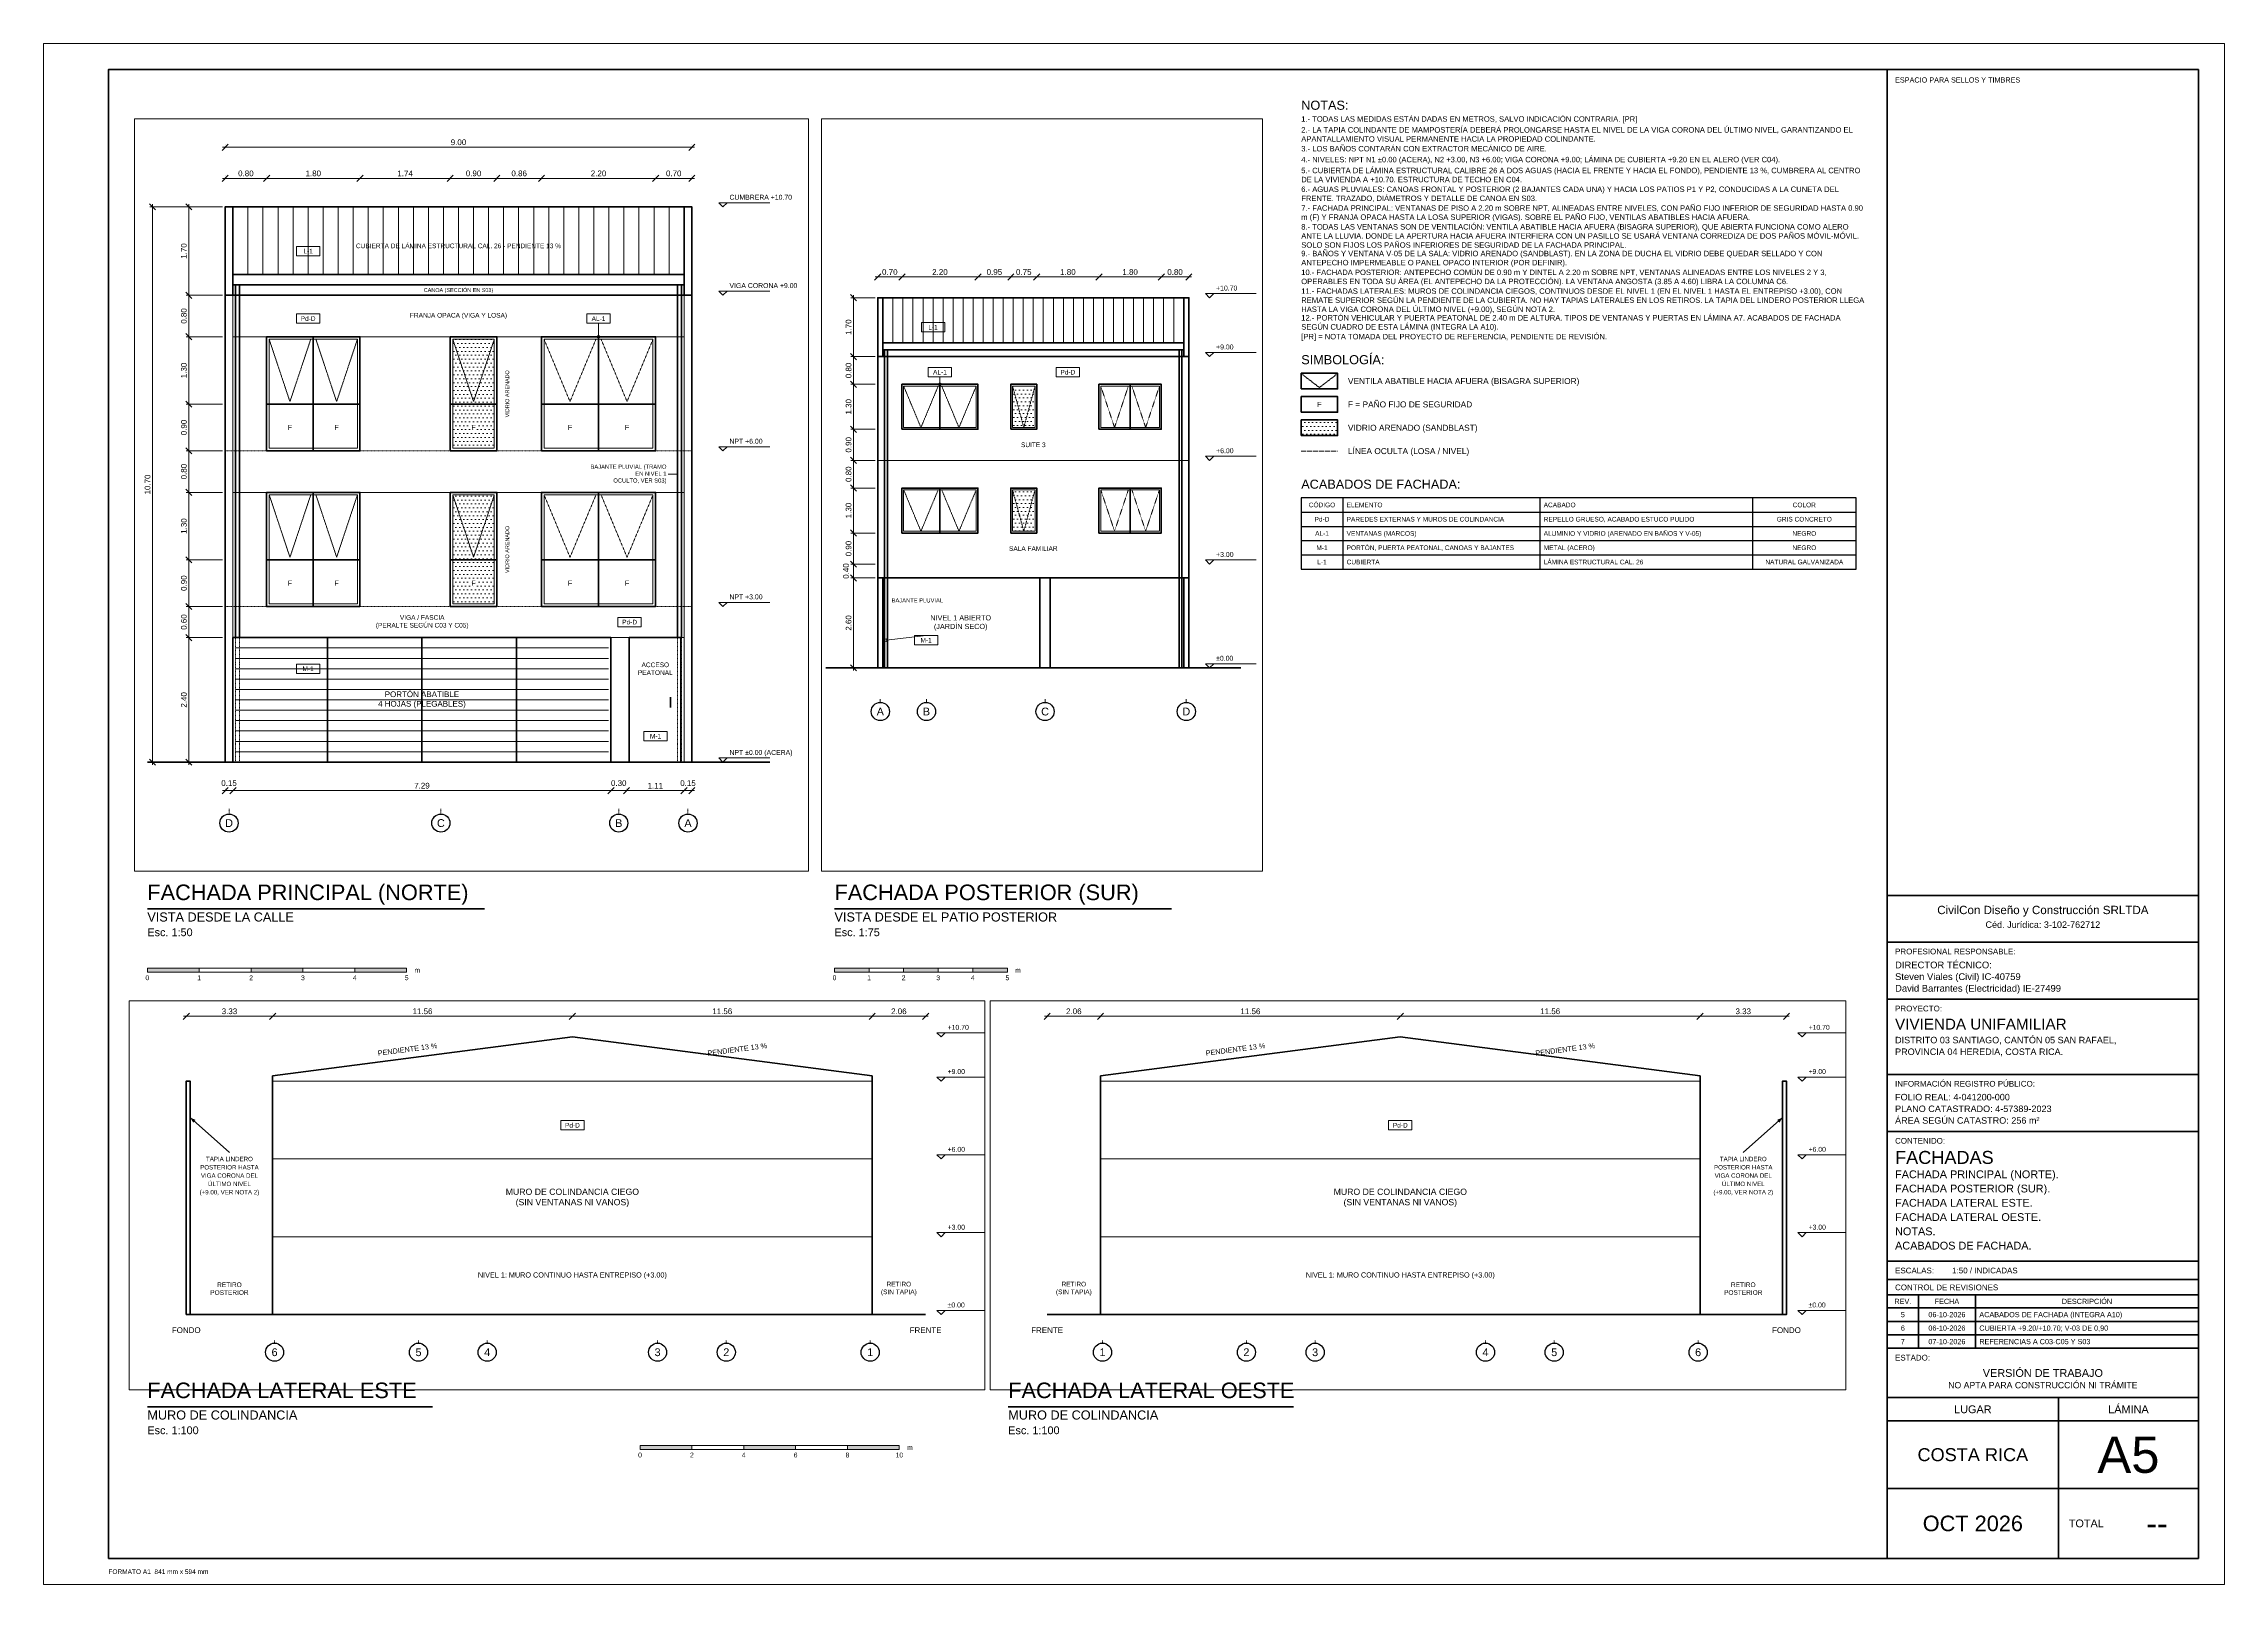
# Paper-space layout 'A5-FACHADAS' of a CAD drawing. Header units: metres, sheet in millimetres. Extents: x 0 to 841, y 0 to 594.
# The model-space entities are those that its viewports show. They can reach past a viewport. Long polylines and large blocks are cut down to what shows.
import ezdxf
from ezdxf.enums import TextEntityAlignment as Align

# ---------------------------------------------------------------- set-up
doc = ezdxf.new("R2010")
doc.units = ezdxf.units.M
doc.linetypes.add('CENTER', pattern=[5.08, 3.175, -0.635, 0.635, -0.635])
doc.linetypes.add('DASHED', pattern=[1.524, 1.27, -0.254])
for name, color, linetype, lineweight in [('A-CAJETIN', 7, 'Continuous', 35), ('A-CAJETIN-TXT', 7, 'Continuous', 25), ('A-EJES', 8, 'CENTER', 13), ('A-EJES-TXT', 7, 'Continuous', 25), ('A-ESCALA-GRAF', 7, 'Continuous', 18), ('A-MARCO', 7, 'Continuous', 70), ('A-NOTAS', 7, 'Continuous', 18), ('A-TABLAS', 7, 'Continuous', 25), ('A-TEXTO', 7, 'Continuous', 18), ('A-TITULOS', 7, 'Continuous', 35), ('F-CONTORNO', 7, 'Continuous', 50), ('F-COTA', 7, 'Continuous', 18), ('F-LINEAS', 8, 'Continuous', 18), ('F-NIVEL', 7, 'Continuous', 18), ('F-OCULTO', 8, 'DASHED', 13), ('F-TERRENO', 7, 'Continuous', 70), ('F-TRAMA', 8, 'Continuous', 9), ('F-TXT', 7, 'Continuous', 18), ('F-VANOS', 7, 'Continuous', 35), ('F-VIDRIO', 8, 'Continuous', 13)]:
    doc.layers.add(name, color=color, linetype=linetype, lineweight=lineweight)
doc.layers.add('A-VIEWPORT', color=8, linetype='Continuous', lineweight=13, plot=False)
doc.styles.add('ARIAL', font='arial.ttf')
doc.dimstyles.new('COTA-100', dxfattribs={"dimtxt": 0.22, "dimasz": 0.12, "dimexe": 0.1, "dimexo": 0.1, "dimgap": 0.08, "dimtad": 1, "dimzin": 0, "dimdsep": 46, "dimtxsty": 'ARIAL', "dimtsz": 0.12, "dimcen": 2.5, "dimdle": 0.1, "dimclrd": 7, "dimclre": 7, "dimclrt": 7, "dimazin": 3, "dimtfac": 1, "dimtmove": 0, "dimatfit": 3, "dimlwd": 18, "dimlwe": 13})
doc.dimstyles.new('COTA-50', dxfattribs={"dimtxt": 0.11, "dimasz": 0.06, "dimexe": 0.05, "dimexo": 0.05, "dimgap": 0.04, "dimtad": 1, "dimzin": 0, "dimdsep": 46, "dimtxsty": 'ARIAL', "dimtsz": 0.06, "dimcen": 2.5, "dimdle": 0.05, "dimclrd": 7, "dimclre": 7, "dimclrt": 7, "dimazin": 3, "dimtfac": 1, "dimtmove": 0, "dimatfit": 3, "dimlwd": 18, "dimlwe": 13})
doc.dimstyles.new('COTA-75', dxfattribs={"dimtxt": 0.165, "dimasz": 0.09, "dimexe": 0.075, "dimexo": 0.075, "dimgap": 0.06, "dimtad": 1, "dimzin": 0, "dimdsep": 46, "dimtxsty": 'ARIAL', "dimtsz": 0.09, "dimcen": 2.5, "dimdle": 0.075, "dimclrd": 7, "dimclre": 7, "dimclrt": 7, "dimazin": 3, "dimtfac": 1, "dimtmove": 0, "dimatfit": 3, "dimlwd": 18, "dimlwe": 13})

# ---------------------------------------------------------------- blocks, each defined once
blk = doc.blocks.new('CAJETIN_A1')
for p, q in [((0, 255.6), (120, 255.6)), ((0, 237.6), (120, 237.6)), ((0, 215.6), (120, 215.6)), ((0, 186.6), (120, 186.6)), ((0, 164.6), (120, 164.6)), ((0, 114.6), (120, 114.6)), ((0, 107.6), (120, 107.6)), ((0, 101.6), (120, 101.6)), ((12, 101.6), (12, 81)), ((34, 101.6), (34, 81)), ((0, 96.6), (120, 96.6)), ((0, 91.4), (120, 91.4)), ((0, 86.2), (120, 86.2)), ((0, 81), (120, 81)), ((0, 62), (120, 62)), ((66, 62), (66, 0)), ((0, 53), (120, 53)), ((0, 27), (120, 27))]:
    blk.add_line(p, q)
blk.add_lwpolyline([(0, 0), (120, 0), (120, 574), (0, 574)], close=True)
at = {"style": 'ARIAL'}
for s, height, p in [('ESPACIO PARA SELLOS Y TIMBRES', 2, (3, 571)), ('PROFESIONAL RESPONSABLE:', 2.2, (3, 235.1)), ('PROYECTO:', 2.2, (3, 213.1)), ('INFORMACIÓN REGISTRO PÚBLICO:', 2.2, (3, 184.1)), ('CONTENIDO:', 2.2, (3, 162.1)), ('ESCALAS:', 2.2, (3, 112.1)), ('CONTROL DE REVISIONES', 2.2, (3, 105.6)), ('ESTADO:', 2.2, (3, 78.5))]:
    blk.add_text(s, height=height, dxfattribs=at).set_placement(p, align=Align.TOP_LEFT)
for s, height, p in [('REV.', 2, (6, 99.1)), ('FECHA', 2, (23, 99.1)), ('DESCRIPCIÓN', 2, (77, 99.1)), ('LUGAR', 3, (33, 57.5)), ('LÁMINA', 3, (93, 57.5))]:
    blk.add_text(s, height=height, dxfattribs=at).set_placement(p, align=Align.MIDDLE_CENTER)
blk.add_text('TOTAL', height=3, dxfattribs=at).set_placement((70, 13.5), align=Align.MIDDLE_LEFT)
for tag, height, p in [('EMPRESA_CED', 2.5, (60, 245.6)), ('EMPRESA', 3.2, (60, 251.6)), ('ESTADO_1', 3, (60, 73)), ('ESTADO_2', 2.4, (60, 68))]:
    blk.add_attdef(tag, text='', height=height, dxfattribs=at).set_placement(p, align=Align.TOP_CENTER)
for tag, height, p in [('PROF_1', 2.6, (3, 230.1)), ('PROF_2', 2.6, (3, 225.6)), ('PROF_3', 2.6, (3, 221.1)), ('PROYECTO', 4.2, (3, 208.1)), ('UBIC_1', 2.5, (3, 201.1)), ('UBIC_2', 2.5, (3, 196.6)), ('UBIC_3', 2.5, (3, 192.1)), ('REG_1', 2.5, (3, 179.1)), ('REG_2', 2.5, (3, 174.6)), ('REG_3', 2.5, (3, 170.1)), ('CONT_TIT', 5, (3, 157.1)), ('CONT_1', 3, (3, 149.6)), ('CONT_2', 3, (3, 144.1)), ('CONT_3', 3, (3, 138.6)), ('CONT_4', 3, (3, 133.1)), ('CONT_5', 3, (3, 127.6)), ('CONT_6', 3, (3, 122.1)), ('ESCALAS', 2.2, (25, 112.1))]:
    blk.add_attdef(tag, text='', height=height, dxfattribs=at).set_placement(p, align=Align.TOP_LEFT)
for tag, height, p in [('REV0_N', 2, (6, 94)), ('REV0_F', 2, (23, 94)), ('REV1_N', 2, (6, 88.8)), ('REV2_N', 2, (6, 83.6)), ('REV1_F', 2, (23, 88.8)), ('REV2_F', 2, (23, 83.6)), ('LUGAR', 5, (33, 40)), ('LAMINA', 14, (93, 40)), ('TOTAL', 9, (104, 13.5)), ('FECHA', 6, (33, 13.5))]:
    blk.add_attdef(tag, text='', height=height, dxfattribs=at).set_placement(p, align=Align.MIDDLE_CENTER)
for tag, p in [('REV0_D', (35.5, 94)), ('REV1_D', (35.5, 88.8)), ('REV2_D', (35.5, 83.6))]:
    blk.add_attdef(tag, text='', height=2, dxfattribs=at).set_placement(p, align=Align.MIDDLE_LEFT)

msp = doc.modelspace()

# ---------------------------------------------------------------- hatches: boundary and pattern name
at = {"layer": 'F-TRAMA'}
h = msp.add_hatch(dxfattribs=at)
h.set_pattern_fill('DOTS', scale=0.0475)
h.paths.add_polyline_path([(4.39, 6.05), (5.19, 6.05), (5.19, 8.15), (4.39, 8.15)])
h = msp.add_hatch(dxfattribs=at)
h.set_pattern_fill('DOTS', scale=0.07125)
h.paths.add_polyline_path([(33.9, 6.95), (34.55, 6.95), (34.55, 8.15), (33.9, 8.15)])
h = msp.add_hatch(dxfattribs=at)
h.set_pattern_fill('DOTS', scale=0.0475)
h.paths.add_polyline_path([(4.39, 3.05), (5.19, 3.05), (5.19, 5.15), (4.39, 5.15)])
h = msp.add_hatch(dxfattribs=at)
h.set_pattern_fill('DOTS', scale=0.07125)
h.paths.add_polyline_path([(33.9, 3.95), (34.55, 3.95), (34.55, 5.15), (33.9, 5.15)])

# ---------------------------------------------------------------- linework, layer by layer
at = {"layer": 'A-EJES', "ltscale": 0.05}
for p, q in [((0.075, -0.9), (0.075, -1)), ((4.16, -0.9), (4.16, -1)), ((7.59, -0.9), (7.59, -1)), ((8.925, -0.9), (8.925, -1))]:
    msp.add_line(p, q, dxfattribs=at)
at = {"layer": 'A-EJES', "ltscale": 0.075}
for p, q in [((30.075, -0.9), (30.075, -1)), ((31.41, -0.9), (31.41, -1)), ((34.84, -0.9), (34.84, -1)), ((38.925, -0.9), (38.925, -1))]:
    msp.add_line(p, q, dxfattribs=at)
at = {"layer": 'A-EJES', "ltscale": 0.1}
for p, q in [((63.407, -1), (63.407, -1.1)), ((68.957, -1), (68.957, -1.1)), ((71.607, -1), (71.607, -1.1)), ((78.177, -1), (78.177, -1.1)), ((80.827, -1), (80.827, -1.1)), ((86.377, -1), (86.377, -1.1)), ((102.135, -1), (102.135, -1.1)), ((107.685, -1), (107.685, -1.1)), ((110.335, -1), (110.335, -1.1)), ((116.905, -1), (116.905, -1.1)), ((119.555, -1), (119.555, -1.1)), ((125.105, -1), (125.105, -1.1))]:
    msp.add_line(p, q, dxfattribs=at)
at = {"layer": 'A-EJES-TXT'}
for centre, radius in [((0.075, -1.175), 0.175), ((4.16, -1.175), 0.175), ((7.59, -1.175), 0.175), ((8.925, -1.175), 0.175), ((30.075, -1.262), 0.263), ((31.41, -1.262), 0.263), ((34.84, -1.262), 0.263), ((38.925, -1.262), 0.263), ((63.407, -1.45), 0.35), ((68.957, -1.45), 0.35), ((71.607, -1.45), 0.35), ((78.177, -1.45), 0.35), ((80.827, -1.45), 0.35), ((86.377, -1.45), 0.35), ((102.135, -1.45), 0.35), ((107.685, -1.45), 0.35), ((110.335, -1.45), 0.35), ((116.905, -1.45), 0.35), ((119.555, -1.45), 0.35), ((125.105, -1.45), 0.35)]:
    msp.add_circle(centre, radius, dxfattribs=at)
at = {"layer": 'F-CONTORNO'}
for p, q in [((0.15, 10.703), (8.85, 10.703)), ((30.15, 10.703), (38.85, 10.703))]:
    msp.add_line(p, q, dxfattribs=at)
for points in [[(0, 9), (0.15, 9), (0.15, 10.703), (0, 10.703)], [(8.85, 9), (9, 9), (9, 10.703), (8.85, 10.703)], [(30, 9), (30.15, 9), (30.15, 10.703), (30, 10.703)], [(38.85, 9), (39, 9), (39, 10.703), (38.85, 10.703)], [(86.452, 0), (63.332, 0), (63.332, 9.2), (74.892, 10.703), (86.452, 9.2)], [(102.06, 0), (125.18, 0), (125.18, 9.2), (113.62, 10.703), (102.06, 9.2)], [(0, 0), (9, 0), (9, 9), (0, 9)], [(30, 2.6), (39, 2.6), (39, 9), (30, 9)], [(60, 0), (60.15, 0), (60.15, 9), (60, 9)], [(128.362, 0), (128.512, 0), (128.512, 9), (128.362, 9)], [(30, 0), (30.15, 0), (30.15, 2.6), (30, 2.6)], [(34.69, 0), (34.99, 0), (34.99, 2.6), (34.69, 2.6)], [(38.85, 0), (39, 0), (39, 2.6), (38.85, 2.6)]]:
    msp.add_lwpolyline(points, close=True, dxfattribs=at)
at = {"layer": 'F-LINEAS'}
for p, q in [((0, 0), (0, 9)), ((0.15, 0), (0.15, 9)), ((8.85, 0), (8.85, 9)), ((9, 0), (9, 9)), ((0.15, 8.2), (8.85, 8.2)), ((0.15, 5.2), (8.85, 5.2)), ((0.15, 2.4), (8.85, 2.4))]:
    msp.add_line(p, q, dxfattribs=at)
for points in [[(0.15, 9), (8.85, 9), (8.85, 9.2), (0.15, 9.2)], [(30.15, 9), (38.85, 9), (38.85, 9.2), (30.15, 9.2)]]:
    msp.add_lwpolyline(points, close=True, dxfattribs=at)
at = {"layer": 'F-NIVEL'}
for p, q in [((9.52, 10.783), (10.5, 10.783)), ((39.48, 10.823), (40.95, 10.823)), ((88.952, 10.863), (90.912, 10.863)), ((128.952, 10.863), (130.912, 10.863)), ((9.52, 9.08), (10.5, 9.08)), ((39.48, 9.12), (40.95, 9.12)), ((88.952, 9.16), (90.912, 9.16)), ((128.952, 9.16), (130.912, 9.16)), ((9.52, 6.08), (10.5, 6.08)), ((39.48, 6.12), (40.95, 6.12)), ((88.952, 6.16), (90.912, 6.16)), ((128.952, 6.16), (130.912, 6.16)), ((9.52, 3.08), (10.5, 3.08)), ((39.48, 3.12), (40.95, 3.12)), ((88.952, 3.16), (90.912, 3.16)), ((128.952, 3.16), (130.912, 3.16)), ((9.52, 0.08), (10.5, 0.08)), ((39.48, 0.12), (40.95, 0.12)), ((88.952, 0.16), (90.912, 0.16)), ((128.952, 0.16), (130.912, 0.16))]:
    msp.add_line(p, q, dxfattribs=at)
for points in [[(9.52, 10.783), (9.68, 10.783), (9.6, 10.703)], [(39.48, 10.823), (39.72, 10.823), (39.6, 10.703)], [(88.952, 10.863), (89.272, 10.863), (89.112, 10.703)], [(128.952, 10.863), (129.272, 10.863), (129.112, 10.703)], [(9.52, 9.08), (9.68, 9.08), (9.6, 9)], [(39.48, 9.12), (39.72, 9.12), (39.6, 9)], [(88.952, 9.16), (89.272, 9.16), (89.112, 9)], [(128.952, 9.16), (129.272, 9.16), (129.112, 9)], [(9.52, 6.08), (9.68, 6.08), (9.6, 6)], [(39.48, 6.12), (39.72, 6.12), (39.6, 6)], [(88.952, 6.16), (89.272, 6.16), (89.112, 6)], [(128.952, 6.16), (129.272, 6.16), (129.112, 6)], [(9.52, 3.08), (9.68, 3.08), (9.6, 3)], [(39.48, 3.12), (39.72, 3.12), (39.6, 3)], [(88.952, 3.16), (89.272, 3.16), (89.112, 3)], [(128.952, 3.16), (129.272, 3.16), (129.112, 3)], [(9.52, 0.08), (9.68, 0.08), (9.6, 0)], [(39.48, 0.12), (39.72, 0.12), (39.6, 0)], [(88.952, 0.16), (89.272, 0.16), (89.112, 0)], [(128.952, 0.16), (129.272, 0.16), (129.112, 0)]]:
    msp.add_lwpolyline(points, close=True, dxfattribs=at)
at = {"layer": 'F-OCULTO', "ltscale": 0.15}
for p, q in [((63.332, 9), (86.452, 9)), ((102.06, 9), (125.18, 9)), ((63.332, 6), (86.452, 6)), ((102.06, 6), (125.18, 6)), ((63.332, 3), (86.452, 3)), ((102.06, 3), (125.18, 3))]:
    msp.add_line(p, q, dxfattribs=at)
at = {"layer": 'F-OCULTO', "ltscale": 0.025}
for p, q in [((0.85, 8.15), (1.25, 6.95)), ((1.65, 8.15), (1.25, 6.95)), ((1.75, 8.15), (2.15, 6.95)), ((2.55, 8.15), (2.15, 6.95)), ((4.39, 8.15), (4.79, 6.95)), ((5.19, 8.15), (4.79, 6.95)), ((6.15, 8.15), (6.65, 6.95)), ((7.15, 8.15), (6.65, 6.95)), ((7.25, 8.15), (7.75, 6.95)), ((8.25, 8.15), (7.75, 6.95)), ((0.85, 5.15), (1.25, 3.95)), ((1.65, 5.15), (1.25, 3.95)), ((1.75, 5.15), (2.15, 3.95)), ((2.55, 5.15), (2.15, 3.95)), ((4.39, 5.15), (4.79, 3.95)), ((5.19, 5.15), (4.79, 3.95)), ((6.15, 5.15), (6.65, 3.95)), ((7.15, 5.15), (6.65, 3.95)), ((7.25, 5.15), (7.75, 3.95)), ((8.25, 5.15), (7.75, 3.95))]:
    msp.add_line(p, q, dxfattribs=at)
at = {"layer": 'F-OCULTO', "ltscale": 0.0375}
for p, q in [((30.75, 8.15), (31.25, 6.95)), ((31.75, 8.15), (31.25, 6.95)), ((31.85, 8.15), (32.35, 6.95)), ((32.85, 8.15), (32.35, 6.95)), ((33.9, 8.15), (34.225, 6.95)), ((34.55, 8.15), (34.225, 6.95)), ((36.45, 8.15), (36.85, 6.95)), ((37.25, 8.15), (36.85, 6.95)), ((37.35, 8.15), (37.75, 6.95)), ((38.15, 8.15), (37.75, 6.95)), ((30.75, 5.15), (31.25, 3.95)), ((31.75, 5.15), (31.25, 3.95)), ((31.85, 5.15), (32.35, 3.95)), ((32.85, 5.15), (32.35, 3.95)), ((33.9, 5.15), (34.225, 3.95)), ((34.55, 5.15), (34.225, 3.95)), ((36.45, 5.15), (36.85, 3.95)), ((37.25, 5.15), (36.85, 3.95)), ((37.35, 5.15), (37.75, 3.95)), ((38.15, 5.15), (37.75, 3.95))]:
    msp.add_line(p, q, dxfattribs=at)
at = {"layer": 'F-OCULTO', "ltscale": 0.08}
for p, q in [((0, 6), (9, 6)), ((30, 6), (39, 6)), ((0, 3), (9, 3)), ((0.2, 2.4), (0.2, 0)), ((0.28, 2.4), (0.28, 0)), ((8.72, 2.4), (8.72, 0)), ((8.8, 2.4), (8.8, 0))]:
    msp.add_line(p, q, dxfattribs=at)
at = {"layer": 'F-TERRENO'}
for p, q in [((-1.5, 0), (10.5, 0)), ((28.5, 0), (40.5, 0)), ((88.512, 0), (60, 0)), ((100, 0), (128.512, 0))]:
    msp.add_line(p, q, dxfattribs=at)
at = {"layer": 'F-TRAMA'}
for p, q in [((0.44, 9.4), (0.44, 10.703)), ((0.73, 9.4), (0.73, 10.703)), ((1.02, 9.4), (1.02, 10.703)), ((1.31, 9.4), (1.31, 10.703)), ((1.6, 9.4), (1.6, 10.703)), ((1.89, 9.4), (1.89, 10.703)), ((2.18, 9.4), (2.18, 10.703)), ((2.47, 9.4), (2.47, 10.703)), ((2.76, 9.4), (2.76, 10.703)), ((3.05, 9.4), (3.05, 10.703)), ((3.34, 9.4), (3.34, 10.703)), ((3.63, 9.4), (3.63, 10.703)), ((3.92, 9.4), (3.92, 10.703)), ((4.21, 9.4), (4.21, 10.703)), ((4.5, 9.4), (4.5, 10.703)), ((4.79, 9.4), (4.79, 10.703)), ((5.08, 9.4), (5.08, 10.703)), ((5.37, 9.4), (5.37, 10.703)), ((5.66, 9.4), (5.66, 10.703)), ((5.95, 9.4), (5.95, 10.703)), ((6.24, 9.4), (6.24, 10.703)), ((6.53, 9.4), (6.53, 10.703)), ((6.82, 9.4), (6.82, 10.703)), ((7.11, 9.4), (7.11, 10.703)), ((7.4, 9.4), (7.4, 10.703)), ((7.69, 9.4), (7.69, 10.703)), ((7.98, 9.4), (7.98, 10.703)), ((8.27, 9.4), (8.27, 10.703)), ((8.56, 9.4), (8.56, 10.703)), ((30.44, 9.4), (30.44, 10.703)), ((30.73, 9.4), (30.73, 10.703)), ((31.02, 9.4), (31.02, 10.703)), ((31.31, 9.4), (31.31, 10.703)), ((31.6, 9.4), (31.6, 10.703)), ((31.89, 9.4), (31.89, 10.703)), ((32.18, 9.4), (32.18, 10.703)), ((32.47, 9.4), (32.47, 10.703)), ((32.76, 9.4), (32.76, 10.703)), ((33.05, 9.4), (33.05, 10.703)), ((33.34, 9.4), (33.34, 10.703)), ((33.63, 9.4), (33.63, 10.703)), ((33.92, 9.4), (33.92, 10.703)), ((34.21, 9.4), (34.21, 10.703)), ((34.5, 9.4), (34.5, 10.703)), ((34.79, 9.4), (34.79, 10.703)), ((35.08, 9.4), (35.08, 10.703)), ((35.37, 9.4), (35.37, 10.703)), ((35.66, 9.4), (35.66, 10.703)), ((35.95, 9.4), (35.95, 10.703)), ((36.24, 9.4), (36.24, 10.703)), ((36.53, 9.4), (36.53, 10.703)), ((36.82, 9.4), (36.82, 10.703)), ((37.11, 9.4), (37.11, 10.703)), ((37.4, 9.4), (37.4, 10.703)), ((37.69, 9.4), (37.69, 10.703)), ((37.98, 9.4), (37.98, 10.703)), ((38.27, 9.4), (38.27, 10.703)), ((38.56, 9.4), (38.56, 10.703))]:
    msp.add_line(p, q, dxfattribs=at)
at = {"layer": 'F-TXT'}
for p, q in [((7.2, 8.46), (7.2, 8.2)), ((31.8, 8.415), (31.8, 8.2)), ((61.666, 6.25), (60.15, 7.6)), ((126.846, 6.25), (128.362, 7.6)), ((8.54, 5.55), (8.72, 5.55)), ((31.4, 0.935), (30.24, 0.8))]:
    msp.add_line(p, q, dxfattribs=at)
for points in [[(1.375, 9.76), (1.825, 9.76), (1.825, 9.94), (1.375, 9.94)], [(31.263, 9.715), (31.938, 9.715), (31.938, 9.985), (31.263, 9.985)], [(1.375, 8.46), (1.825, 8.46), (1.825, 8.64), (1.375, 8.64)], [(6.975, 8.46), (7.425, 8.46), (7.425, 8.64), (6.975, 8.64)], [(31.463, 8.415), (32.138, 8.415), (32.138, 8.685), (31.463, 8.685)], [(35.163, 8.415), (35.837, 8.415), (35.837, 8.685), (35.163, 8.685)], [(74.442, 7.12), (75.342, 7.12), (75.342, 7.48), (74.442, 7.48)], [(113.17, 7.12), (114.07, 7.12), (114.07, 7.48), (113.17, 7.48)], [(7.575, 2.61), (8.025, 2.61), (8.025, 2.79), (7.575, 2.79)], [(1.375, 1.71), (1.825, 1.71), (1.825, 1.89), (1.375, 1.89)], [(31.062, 0.665), (31.737, 0.665), (31.737, 0.935), (31.062, 0.935)], [(8.075, 0.41), (8.525, 0.41), (8.525, 0.59), (8.075, 0.59)]]:
    msp.add_lwpolyline(points, close=True, dxfattribs=at)
for centre, radius in [((7.2, 8.2), 0.025), ((31.8, 8.2), 0.0375), ((30.24, 0.8), 0.0375)]:
    msp.add_circle(centre, radius, dxfattribs=at)
for points in [[(60.15, 7.6), (60.361, 7.506), (60.268, 7.401)], [(128.362, 7.6), (128.244, 7.401), (128.151, 7.506)]]:
    msp.add_solid(points, dxfattribs=at)
at = {"layer": 'F-VANOS'}
for p, q in [((0.2, 9.2), (0.2, 2.4)), ((0.28, 9.2), (0.28, 2.4)), ((8.72, 9.2), (8.72, 2.4)), ((8.8, 9.2), (8.8, 2.4)), ((30.2, 9.2), (30.2, 0)), ((30.28, 9.2), (30.28, 0)), ((38.72, 9.2), (38.72, 0)), ((38.8, 9.2), (38.8, 0)), ((1.7, 6), (1.7, 8.2)), ((7.2, 6), (7.2, 8.2)), ((31.8, 6.9), (31.8, 8.2)), ((37.3, 6.9), (37.3, 8.2)), ((0.8, 6.9), (2.6, 6.9)), ((4.34, 6.9), (5.24, 6.9)), ((6.1, 6.9), (8.3, 6.9)), ((1.7, 3), (1.7, 5.2)), ((7.2, 3), (7.2, 5.2)), ((31.8, 3.9), (31.8, 5.2)), ((37.3, 3.9), (37.3, 5.2)), ((0.8, 3.9), (2.6, 3.9)), ((4.34, 3.9), (5.24, 3.9)), ((6.1, 3.9), (8.3, 3.9)), ((1.973, 0), (1.973, 2.4)), ((3.795, 0), (3.795, 2.4)), ((5.617, 0), (5.617, 2.4)), ((8.59, 1.05), (8.59, 1.25))]:
    msp.add_line(p, q, dxfattribs=at)
for points in [[(0.15, 9.2), (8.85, 9.2), (8.85, 9.4), (0.15, 9.4)], [(30.15, 9.2), (38.85, 9.2), (38.85, 9.4), (30.15, 9.4)], [(0.8, 6), (2.6, 6), (2.6, 8.2), (0.8, 8.2)], [(4.34, 6), (5.24, 6), (5.24, 8.2), (4.34, 8.2)], [(6.1, 6), (8.3, 6), (8.3, 8.2), (6.1, 8.2)], [(30.7, 6.9), (32.9, 6.9), (32.9, 8.2), (30.7, 8.2)], [(33.85, 6.9), (34.6, 6.9), (34.6, 8.2), (33.85, 8.2)], [(36.4, 6.9), (38.2, 6.9), (38.2, 8.2), (36.4, 8.2)], [(0.8, 3), (2.6, 3), (2.6, 5.2), (0.8, 5.2)], [(4.34, 3), (5.24, 3), (5.24, 5.2), (4.34, 5.2)], [(6.1, 3), (8.3, 3), (8.3, 5.2), (6.1, 5.2)], [(30.7, 3.9), (32.9, 3.9), (32.9, 5.2), (30.7, 5.2)], [(33.85, 3.9), (34.6, 3.9), (34.6, 5.2), (33.85, 5.2)], [(36.4, 3.9), (38.2, 3.9), (38.2, 5.2), (36.4, 5.2)], [(0.15, 0), (7.44, 0), (7.44, 2.4), (0.15, 2.4)], [(7.79, 0), (8.79, 0), (8.79, 2.4), (7.79, 2.4)]]:
    msp.add_lwpolyline(points, close=True, dxfattribs=at)
at = {"layer": 'F-VIDRIO'}
for p, q in [((0.2, 2.2), (7.39, 2.2)), ((0.2, 2), (7.39, 2)), ((0.2, 1.8), (7.39, 1.8)), ((0.2, 1.6), (7.39, 1.6)), ((0.2, 1.4), (7.39, 1.4)), ((0.2, 1.2), (7.39, 1.2)), ((0.2, 1), (7.39, 1)), ((0.2, 0.8), (7.39, 0.8)), ((0.2, 0.6), (7.39, 0.6)), ((0.2, 0.4), (7.39, 0.4)), ((0.2, 0.2), (7.39, 0.2))]:
    msp.add_line(p, q, dxfattribs=at)
for points in [[(0.85, 6.05), (2.55, 6.05), (2.55, 8.15), (0.85, 8.15)], [(4.39, 6.05), (5.19, 6.05), (5.19, 8.15), (4.39, 8.15)], [(6.15, 6.05), (8.25, 6.05), (8.25, 8.15), (6.15, 8.15)], [(30.75, 6.95), (32.85, 6.95), (32.85, 8.15), (30.75, 8.15)], [(33.9, 6.95), (34.55, 6.95), (34.55, 8.15), (33.9, 8.15)], [(36.45, 6.95), (38.15, 6.95), (38.15, 8.15), (36.45, 8.15)], [(0.85, 3.05), (2.55, 3.05), (2.55, 5.15), (0.85, 5.15)], [(4.39, 3.05), (5.19, 3.05), (5.19, 5.15), (4.39, 5.15)], [(6.15, 3.05), (8.25, 3.05), (8.25, 5.15), (6.15, 5.15)], [(30.75, 3.95), (32.85, 3.95), (32.85, 5.15), (30.75, 5.15)], [(33.9, 3.95), (34.55, 3.95), (34.55, 5.15), (33.9, 5.15)], [(36.45, 3.95), (38.15, 3.95), (38.15, 5.15), (36.45, 5.15)]]:
    msp.add_lwpolyline(points, close=True, dxfattribs=at)

# ---------------------------------------------------------------- texts
at = {"layer": 'A-EJES-TXT', "style": 'ARIAL'}
for s, height, p in [('D', 0.15, (0.075, -1.175)), ('C', 0.15, (4.16, -1.175)), ('B', 0.15, (7.59, -1.175)), ('A', 0.15, (8.925, -1.175)), ('A', 0.225, (30.075, -1.262)), ('B', 0.225, (31.41, -1.262)), ('C', 0.225, (34.84, -1.262)), ('D', 0.225, (38.925, -1.262)), ('6', 0.3, (63.407, -1.45)), ('5', 0.3, (68.957, -1.45)), ('4', 0.3, (71.607, -1.45)), ('3', 0.3, (78.177, -1.45)), ('2', 0.3, (80.827, -1.45)), ('1', 0.3, (86.377, -1.45)), ('1', 0.3, (102.135, -1.45)), ('2', 0.3, (107.685, -1.45)), ('3', 0.3, (110.335, -1.45)), ('4', 0.3, (116.905, -1.45)), ('5', 0.3, (119.555, -1.45)), ('6', 0.3, (125.105, -1.45))]:
    msp.add_text(s, height=height, dxfattribs=at).set_placement(p, align=Align.MIDDLE_CENTER)
at = {"layer": 'F-NIVEL', "style": 'ARIAL'}
for s, height, p in [('CUMBRERA +10.70', 0.095, (9.725, 10.813)), ('+10.70', 0.1425, (39.788, 10.868)), ('+10.70', 0.19, (89.362, 10.923)), ('+10.70', 0.19, (129.362, 10.923)), ('+9.00', 0.1425, (39.788, 9.165)), ('+9.00', 0.19, (89.362, 9.22)), ('+9.00', 0.19, (129.362, 9.22)), ('VIGA CORONA +9.00', 0.095, (9.725, 9.11)), ('+6.00', 0.1425, (39.788, 6.165)), ('+6.00', 0.19, (89.362, 6.22)), ('+6.00', 0.19, (129.362, 6.22)), ('NPT +6.00', 0.095, (9.725, 6.11)), ('+3.00', 0.19, (89.362, 3.22)), ('+3.00', 0.19, (129.362, 3.22)), ('NPT +3.00', 0.095, (9.725, 3.11)), ('+3.00', 0.1425, (39.788, 3.165)), ('±0.00', 0.19, (89.362, 0.22)), ('±0.00', 0.19, (129.362, 0.22)), ('NPT ±0.00 (ACERA)', 0.095, (9.725, 0.11)), ('±0.00', 0.1425, (39.788, 0.165))]:
    msp.add_text(s, height=height, dxfattribs=at).set_placement(p, align=Align.BOTTOM_LEFT)
at = {"layer": 'F-TXT', "style": 'ARIAL'}
for s, height, rotation, p in [('PENDIENTE 13 %', 0.2, 7.4069, (68.534, 10.226)), ('PENDIENTE 13 %', 0.2, 7.4069, (81.25, 10.226)), ('PENDIENTE 13 %', 0.2, 7.4069, (107.262, 10.226)), ('PENDIENTE 13 %', 0.2, 7.4069, (119.978, 10.226)), ('VIDRIO ARENADO', 0.075, 90, (5.44, 7.1)), ('VIDRIO ARENADO', 0.075, 90, (5.44, 4.1))]:
    msp.add_text(s, height=height, rotation=rotation, dxfattribs=at).set_placement(p, align=Align.MIDDLE_CENTER)
for s, height, p in [('L-1', 0.09, (1.6, 9.85)), ('L-1', 0.135, (31.6, 9.85)), ('CANOA (SECCIÓN EN S03)', 0.075, (4.5, 9.1)), ('Pd-D', 0.09, (1.6, 8.55)), ('AL-1', 0.09, (7.2, 8.55)), ('AL-1', 0.135, (31.8, 8.55)), ('Pd-D', 0.135, (35.5, 8.55)), ('Pd-D', 0.18, (74.892, 7.3)), ('Pd-D', 0.18, (113.62, 7.3)), ('F', 0.1, (1.25, 6.45)), ('F', 0.1, (2.15, 6.45)), ('F', 0.1, (4.79, 6.45)), ('F', 0.1, (6.65, 6.45)), ('F', 0.1, (7.75, 6.45)), ('SUITE 3', 0.135, (34.5, 6.45)), ('TAPIA LINDERO', 0.17, (61.666, 6)), ('TAPIA LINDERO', 0.17, (126.846, 6)), ('POSTERIOR HASTA', 0.17, (61.666, 5.68)), ('POSTERIOR HASTA', 0.17, (126.846, 5.68)), ('VIGA CORONA DEL', 0.17, (61.666, 5.36)), ('ÚLTIMO NIVEL', 0.17, (61.666, 5.04)), ('VIGA CORONA DEL', 0.17, (126.846, 5.36)), ('ÚLTIMO NIVEL', 0.17, (126.846, 5.04)), ('(+9.00, VER NOTA 2)', 0.17, (61.666, 4.72)), ('(+9.00, VER NOTA 2)', 0.17, (126.846, 4.72)), ('F', 0.1, (1.25, 3.45)), ('F', 0.1, (2.15, 3.45)), ('F', 0.1, (4.79, 3.45)), ('F', 0.1, (6.65, 3.45)), ('F', 0.1, (7.75, 3.45)), ('SALA FAMILIAR', 0.135, (34.5, 3.45)), ('Pd-D', 0.09, (7.8, 2.7)), ('M-1', 0.09, (1.6, 1.8)), ('M-1', 0.135, (31.4, 0.8)), ('M-1', 0.09, (8.3, 0.5)), ('FONDO', 0.22, (60, -0.6)), ('FRENTE', 0.22, (88.512, -0.6)), ('FRENTE', 0.22, (100, -0.6)), ('FONDO', 0.22, (128.512, -0.6))]:
    msp.add_text(s, height=height, dxfattribs=at).set_placement(p, align=Align.MIDDLE_CENTER)
for s, insert, char_height, width, attachment_point in [('CUBIERTA DE LÁMINA ESTRUCTURAL CAL. 26 - PENDIENTE 13 %', (4.5, 9.951), 0.09, 4.75, 5), ('FRANJA OPACA (VIGA Y LOSA)', (4.5, 8.6), 0.09, 3, 5), ('BAJANTE PLUVIAL (TRAMO EN NIVEL 1\\POCULTO, VER S03)', (8.51, 5.55), 0.08, 1.5, 6), ('MURO DE COLINDANCIA CIEGO\\P(SIN VENTANAS NI VANOS)', (74.892, 4.5), 0.24, 8, 5), ('MURO DE COLINDANCIA CIEGO\\P(SIN VENTANAS NI VANOS)', (113.62, 4.5), 0.24, 8, 5), ('VIGA / FASCIA\\P(PERALTE SEGÚN C03 Y C05)', (3.8, 2.7), 0.09, 2.5, 5), ('ACCESO\\PPEATONAL', (8.295, 1.8), 0.09, 0.9, 5), ('BAJANTE PLUVIAL', (30.4, 1.95), 0.12, 1.65, 4), ('PORTÓN ABATIBLE\\P4 HOJAS (PLEGABLES)', (3.795, 1.2), 0.11, 2.25, 5), ('NIVEL 1 ABIERTO\\P(JARDÍN SECO)', (32.4, 1.3), 0.15, 3, 5), ('NIVEL 1: MURO CONTINUO HASTA ENTREPISO (+3.00)', (74.892, 1.5), 0.2, 10, 5), ('RETIRO\\P(SIN TAPIA)', (87.482, 1), 0.18, 1.8, 5), ('RETIRO\\P(SIN TAPIA)', (101.03, 1), 0.18, 1.8, 5), ('NIVEL 1: MURO CONTINUO HASTA ENTREPISO (+3.00)', (113.62, 1.5), 0.2, 10, 5), ('RETIRO\\PPOSTERIOR', (61.666, 1), 0.18, 1.8, 5), ('RETIRO\\PPOSTERIOR', (126.846, 1), 0.18, 1.8, 5)]:
    msp.add_mtext(s, dxfattribs=dict(at, insert=insert, char_height=char_height, width=width, attachment_point=attachment_point))

# ---------------------------------------------------------------- dimensions: what is measured, and where the dimension line sits
at = {"layer": 'F-COTA'}
for base, p1, p2, dimstyle in [((0, 11.853), (0, 11.853), (9, 11.853), 'COTA-50'), ((60, 11.503), (60, 11.503), (63.332, 11.503), 'COTA-100'), ((63.332, 11.503), (63.332, 11.503), (74.892, 11.503), 'COTA-100'), ((74.892, 11.503), (74.892, 11.503), (86.452, 11.503), 'COTA-100'), ((86.452, 11.503), (86.452, 11.503), (88.512, 11.503), 'COTA-100'), ((100, 11.503), (100, 11.503), (102.06, 11.503), 'COTA-100'), ((102.06, 11.503), (102.06, 11.503), (113.62, 11.503), 'COTA-100'), ((113.62, 11.503), (113.62, 11.503), (125.18, 11.503), 'COTA-100'), ((125.18, 11.503), (125.18, 11.503), (128.512, 11.503), 'COTA-100'), ((0, 11.253), (0, 11.253), (0.8, 11.253), 'COTA-50'), ((0.8, 11.253), (0.8, 11.253), (2.6, 11.253), 'COTA-50'), ((2.6, 11.253), (2.6, 11.253), (4.34, 11.253), 'COTA-50'), ((4.34, 11.253), (4.34, 11.253), (5.24, 11.253), 'COTA-50'), ((5.24, 11.253), (5.24, 11.253), (6.1, 11.253), 'COTA-50'), ((6.1, 11.253), (6.1, 11.253), (8.3, 11.253), 'COTA-50'), ((8.3, 11.253), (8.3, 11.253), (9, 11.253), 'COTA-50'), ((30, 11.303), (30, 11.303), (30.7, 11.303), 'COTA-75'), ((30.7, 11.303), (30.7, 11.303), (32.9, 11.303), 'COTA-75'), ((32.9, 11.303), (32.9, 11.303), (33.85, 11.303), 'COTA-75'), ((33.85, 11.303), (33.85, 11.303), (34.6, 11.303), 'COTA-75'), ((34.6, 11.303), (34.6, 11.303), (36.4, 11.303), 'COTA-75'), ((36.4, 11.303), (36.4, 11.303), (38.2, 11.303), 'COTA-75'), ((38.2, 11.303), (38.2, 11.303), (39, 11.303), 'COTA-75'), ((0, -0.55), (0, -0.55), (0.15, -0.55), 'COTA-50'), ((0.15, -0.55), (0.15, -0.55), (7.44, -0.55), 'COTA-50'), ((7.44, -0.55), (7.44, -0.55), (7.74, -0.55), 'COTA-50'), ((7.74, -0.55), (7.74, -0.55), (8.85, -0.55), 'COTA-50'), ((8.85, -0.55), (8.85, -0.55), (9, -0.55), 'COTA-50')]:
    msp.add_linear_dim(base=base, p1=p1, p2=p2, dimstyle=dimstyle, dxfattribs=at).render()
for base, p1, p2, dimstyle in [((-1.4, 0), (0, 0), (0, 10.703), 'COTA-50'), ((-0.7, 9), (0, 9), (0, 10.703), 'COTA-50'), ((29.3, 9), (30, 9), (30, 10.703), 'COTA-75'), ((-0.7, 8.2), (0, 8.2), (0, 9), 'COTA-50'), ((29.3, 8.2), (30, 8.2), (30, 9), 'COTA-75'), ((-0.7, 6.9), (0, 6.9), (0, 8.2), 'COTA-50'), ((29.3, 6.9), (30, 6.9), (30, 8.2), 'COTA-75'), ((-0.7, 6), (0, 6), (0, 6.9), 'COTA-50'), ((29.3, 6), (30, 6), (30, 6.9), 'COTA-75'), ((-0.7, 5.2), (0, 5.2), (0, 6), 'COTA-50'), ((29.3, 5.2), (30, 5.2), (30, 6), 'COTA-75'), ((-0.7, 3.9), (0, 3.9), (0, 5.2), 'COTA-50'), ((29.3, 3.9), (30, 3.9), (30, 5.2), 'COTA-75'), ((-0.7, 3), (0, 3), (0, 3.9), 'COTA-50'), ((29.3, 3), (30, 3), (30, 3.9), 'COTA-75'), ((-0.7, 2.4), (0, 2.4), (0, 3), 'COTA-50'), ((29.3, 2.6), (30, 2.6), (30, 3), 'COTA-75'), ((29.3, 0), (30, 0), (30, 2.6), 'COTA-75'), ((-0.7, 0), (0, 0), (0, 2.4), 'COTA-50')]:
    msp.add_linear_dim(base=base, p1=p1, p2=p2, angle=90, dimstyle=dimstyle, dxfattribs=at).render()

psp = doc.layouts.new('A5-FACHADAS')

# ---------------------------------------------------------------- hatches: boundary and pattern name
at = {"layer": 'A-ESCALA-GRAF'}
for points in [[(40, 236), (60, 236), (60, 237.6), (40, 237.6)], [(80, 236), (100, 236), (100, 237.6), (80, 237.6)], [(120, 236), (140, 236), (140, 237.6), (120, 237.6)], [(305, 236), (318.33, 236), (318.33, 237.6), (305, 237.6)], [(331.67, 236), (345, 236), (345, 237.6), (331.67, 237.6)], [(358.33, 236), (371.67, 236), (371.67, 237.6), (358.33, 237.6)], [(230, 52), (250, 52), (250, 53.6), (230, 53.6)], [(270, 52), (290, 52), (290, 53.6), (270, 53.6)], [(310, 52), (330, 52), (330, 53.6), (310, 53.6)]]:
    psp.add_hatch(color=7, dxfattribs=at).paths.add_polyline_path(points)
at = {"layer": 'F-TRAMA'}
h = psp.add_hatch(dxfattribs=at)
h.set_pattern_fill('DOTS', scale=0.95)
h.paths.add_polyline_path([(485, 442.9), (499, 442.9), (499, 448.9), (485, 448.9)])

# ---------------------------------------------------------------- linework, layer by layer
at = {"layer": 'A-ESCALA-GRAF'}
for points in [[(40, 236), (60, 236), (60, 237.6), (40, 237.6)], [(60, 236), (80, 236), (80, 237.6), (60, 237.6)], [(80, 236), (100, 236), (100, 237.6), (80, 237.6)], [(100, 236), (120, 236), (120, 237.6), (100, 237.6)], [(120, 236), (140, 236), (140, 237.6), (120, 237.6)], [(305, 236), (318.33, 236), (318.33, 237.6), (305, 237.6)], [(318.33, 236), (331.67, 236), (331.67, 237.6), (318.33, 237.6)], [(331.67, 236), (345, 236), (345, 237.6), (331.67, 237.6)], [(345, 236), (358.33, 236), (358.33, 237.6), (345, 237.6)], [(358.33, 236), (371.67, 236), (371.67, 237.6), (358.33, 237.6)], [(230, 52), (250, 52), (250, 53.6), (230, 53.6)], [(250, 52), (270, 52), (270, 53.6), (250, 53.6)], [(270, 52), (290, 52), (290, 53.6), (270, 53.6)], [(290, 52), (310, 52), (310, 53.6), (290, 53.6)], [(310, 52), (330, 52), (330, 53.6), (310, 53.6)]]:
    psp.add_lwpolyline(points, close=True, dxfattribs=at)
at = {"layer": 'A-MARCO'}
psp.add_lwpolyline([(25, 10), (831, 10), (831, 584), (25, 584)], close=True, dxfattribs=at)
at = {"layer": 'A-TABLAS'}
for p, q in [((485, 413.4), (699, 413.4)), ((501, 418.9), (501, 413.4)), ((501, 413.4), (501, 407.9)), ((577, 418.9), (577, 413.4)), ((577, 413.4), (577, 407.9)), ((659, 418.9), (659, 413.4)), ((659, 413.4), (659, 407.9)), ((485, 407.9), (699, 407.9)), ((501, 407.9), (501, 402.4)), ((577, 407.9), (577, 402.4)), ((659, 407.9), (659, 402.4)), ((485, 402.4), (699, 402.4)), ((485, 396.9), (699, 396.9)), ((501, 402.4), (501, 396.9)), ((501, 396.9), (501, 391.4)), ((577, 402.4), (577, 396.9)), ((577, 396.9), (577, 391.4)), ((659, 402.4), (659, 396.9)), ((659, 396.9), (659, 391.4))]:
    psp.add_line(p, q, dxfattribs=at)
psp.add_lwpolyline([(485, 391.4), (699, 391.4), (699, 418.9), (485, 418.9)], close=True, dxfattribs=at)
at = {"layer": 'A-TITULOS'}
for p, q in [((40, 260.5), (170, 260.5)), ((305, 260.5), (435, 260.5)), ((40, 68.5), (150, 68.5)), ((372, 68.5), (482, 68.5))]:
    psp.add_line(p, q, dxfattribs=at)
at = {"layer": 'A-VIEWPORT'}
psp.add_lwpolyline([(0, 0), (841, 0), (841, 594), (0, 594)], close=True, dxfattribs=at)
at = {"layer": 'F-OCULTO', "ltscale": 0.5}
for p in [(485.5, 466.4), (498.5, 466.4)]:
    psp.add_line(p, (492, 461.4), dxfattribs=at)
at = {"layer": 'F-OCULTO', "ltscale": 1.5}
psp.add_line((485, 436.9), (499, 436.9), dxfattribs=at)
at = {"layer": 'F-VANOS'}
for points in [[(485, 460.9), (499, 460.9), (499, 466.9), (485, 466.9)], [(485, 451.9), (499, 451.9), (499, 457.9), (485, 457.9)], [(485, 442.9), (499, 442.9), (499, 448.9), (485, 448.9)]]:
    psp.add_lwpolyline(points, close=True, dxfattribs=at)

# ---------------------------------------------------------------- block references
at = {"layer": 'A-CAJETIN'}
ref = psp.add_blockref('CAJETIN_A1', (711, 10), dxfattribs=at)
ref.add_attrib('EMPRESA', 'CivilCon Diseño y Construcción SRLTDA', dxfattribs={"layer": 'A-CAJETIN-TXT', "height": 3.2, "style": 'ARIAL'}).set_placement((771, 261.6), align=Align.TOP_CENTER)
ref.add_attrib('EMPRESA_CED', 'Céd. Jurídica: 3-102-762712', dxfattribs={"layer": 'A-CAJETIN-TXT', "height": 2.5, "style": 'ARIAL'}).set_placement((771, 255.6), align=Align.TOP_CENTER)
ref.add_attrib('PROF_1', 'DIRECTOR TÉCNICO:', dxfattribs={"layer": 'A-CAJETIN-TXT', "height": 2.6, "style": 'ARIAL'}).set_placement((714, 240.1), align=Align.TOP_LEFT)
ref.add_attrib('PROF_2', 'Steven Viales (Civil) IC-40759', dxfattribs={"layer": 'A-CAJETIN-TXT', "height": 2.6, "style": 'ARIAL'}).set_placement((714, 235.6), align=Align.TOP_LEFT)
ref.add_attrib('PROF_3', 'David Barrantes (Electricidad) IE-27499', dxfattribs={"layer": 'A-CAJETIN-TXT', "height": 2.6, "style": 'ARIAL'}).set_placement((714, 231.1), align=Align.TOP_LEFT)
ref.add_attrib('PROYECTO', 'VIVIENDA UNIFAMILIAR', dxfattribs={"layer": 'A-CAJETIN-TXT', "height": 4.2, "style": 'ARIAL'}).set_placement((714, 218.1), align=Align.TOP_LEFT)
ref.add_attrib('UBIC_1', 'DISTRITO 03 SANTIAGO, CANTÓN 05 SAN RAFAEL,', dxfattribs={"layer": 'A-CAJETIN-TXT', "height": 2.5, "style": 'ARIAL'}).set_placement((714, 211.1), align=Align.TOP_LEFT)
ref.add_attrib('UBIC_2', 'PROVINCIA 04 HEREDIA, COSTA RICA.', dxfattribs={"layer": 'A-CAJETIN-TXT', "height": 2.5, "style": 'ARIAL'}).set_placement((714, 206.6), align=Align.TOP_LEFT)
ref.add_attrib('REG_1', 'FOLIO REAL: 4-041200-000', dxfattribs={"layer": 'A-CAJETIN-TXT', "height": 2.5, "style": 'ARIAL'}).set_placement((714, 189.1), align=Align.TOP_LEFT)
ref.add_attrib('REG_2', 'PLANO CATASTRADO: 4-57389-2023', dxfattribs={"layer": 'A-CAJETIN-TXT', "height": 2.5, "style": 'ARIAL'}).set_placement((714, 184.6), align=Align.TOP_LEFT)
ref.add_attrib('REG_3', 'ÁREA SEGÚN CATASTRO: 256 m²', dxfattribs={"layer": 'A-CAJETIN-TXT', "height": 2.5, "style": 'ARIAL'}).set_placement((714, 180.1), align=Align.TOP_LEFT)
ref.add_attrib('CONT_TIT', 'FACHADAS', dxfattribs={"layer": 'A-CAJETIN-TXT', "height": 5, "style": 'ARIAL'}).set_placement((714, 167.1), align=Align.TOP_LEFT)
ref.add_attrib('CONT_1', 'FACHADA PRINCIPAL (NORTE).', dxfattribs={"layer": 'A-CAJETIN-TXT', "height": 3, "style": 'ARIAL'}).set_placement((714, 159.6), align=Align.TOP_LEFT)
ref.add_attrib('CONT_2', 'FACHADA POSTERIOR (SUR).', dxfattribs={"layer": 'A-CAJETIN-TXT', "height": 3, "style": 'ARIAL'}).set_placement((714, 154.1), align=Align.TOP_LEFT)
ref.add_attrib('CONT_3', 'FACHADA LATERAL ESTE.', dxfattribs={"layer": 'A-CAJETIN-TXT', "height": 3, "style": 'ARIAL'}).set_placement((714, 148.6), align=Align.TOP_LEFT)
ref.add_attrib('CONT_4', 'FACHADA LATERAL OESTE.', dxfattribs={"layer": 'A-CAJETIN-TXT', "height": 3, "style": 'ARIAL'}).set_placement((714, 143.1), align=Align.TOP_LEFT)
ref.add_attrib('CONT_5', 'NOTAS.', dxfattribs={"layer": 'A-CAJETIN-TXT', "height": 3, "style": 'ARIAL'}).set_placement((714, 137.6), align=Align.TOP_LEFT)
ref.add_attrib('CONT_6', 'ACABADOS DE FACHADA.', dxfattribs={"layer": 'A-CAJETIN-TXT', "height": 3, "style": 'ARIAL'}).set_placement((714, 132.1), align=Align.TOP_LEFT)
ref.add_attrib('ESCALAS', '1:50 / INDICADAS', dxfattribs={"layer": 'A-CAJETIN-TXT', "height": 2.2, "style": 'ARIAL'}).set_placement((736, 122.1), align=Align.TOP_LEFT)
ref.add_attrib('REV0_N', '5', dxfattribs={"layer": 'A-CAJETIN-TXT', "height": 2, "style": 'ARIAL'}).set_placement((717, 104), align=Align.MIDDLE_CENTER)
ref.add_attrib('REV0_F', '06-10-2026', dxfattribs={"layer": 'A-CAJETIN-TXT', "height": 2, "style": 'ARIAL'}).set_placement((734, 104), align=Align.MIDDLE_CENTER)
ref.add_attrib('REV0_D', 'ACABADOS DE FACHADA (INTEGRA A10)', dxfattribs={"layer": 'A-CAJETIN-TXT', "height": 2, "style": 'ARIAL'}).set_placement((746.5, 104), align=Align.MIDDLE_LEFT)
ref.add_attrib('REV1_N', '6', dxfattribs={"layer": 'A-CAJETIN-TXT', "height": 2, "style": 'ARIAL'}).set_placement((717, 98.8), align=Align.MIDDLE_CENTER)
ref.add_attrib('REV1_F', '06-10-2026', dxfattribs={"layer": 'A-CAJETIN-TXT', "height": 2, "style": 'ARIAL'}).set_placement((734, 98.8), align=Align.MIDDLE_CENTER)
ref.add_attrib('REV1_D', 'CUBIERTA +9.20/+10.70; V-03 DE 0,90', dxfattribs={"layer": 'A-CAJETIN-TXT', "height": 2, "style": 'ARIAL'}).set_placement((746.5, 98.8), align=Align.MIDDLE_LEFT)
ref.add_attrib('REV2_N', '7', dxfattribs={"layer": 'A-CAJETIN-TXT', "height": 2, "style": 'ARIAL'}).set_placement((717, 93.6), align=Align.MIDDLE_CENTER)
ref.add_attrib('REV2_F', '07-10-2026', dxfattribs={"layer": 'A-CAJETIN-TXT', "height": 2, "style": 'ARIAL'}).set_placement((734, 93.6), align=Align.MIDDLE_CENTER)
ref.add_attrib('REV2_D', 'REFERENCIAS A C03-C05 Y S03', dxfattribs={"layer": 'A-CAJETIN-TXT', "height": 2, "style": 'ARIAL'}).set_placement((746.5, 93.6), align=Align.MIDDLE_LEFT)
ref.add_attrib('ESTADO_1', 'VERSIÓN DE TRABAJO', dxfattribs={"layer": 'A-CAJETIN-TXT', "height": 3, "style": 'ARIAL'}).set_placement((771, 83), align=Align.TOP_CENTER)
ref.add_attrib('ESTADO_2', 'NO APTA PARA CONSTRUCCIÓN NI TRÁMITE', dxfattribs={"layer": 'A-CAJETIN-TXT', "height": 2.4, "style": 'ARIAL'}).set_placement((771, 78), align=Align.TOP_CENTER)
ref.add_attrib('LUGAR', 'COSTA RICA', dxfattribs={"layer": 'A-CAJETIN-TXT', "height": 5, "style": 'ARIAL'}).set_placement((744, 50), align=Align.MIDDLE_CENTER)
ref.add_attrib('LAMINA', 'A5', dxfattribs={"layer": 'A-CAJETIN-TXT', "height": 14, "style": 'ARIAL'}).set_placement((804, 50), align=Align.MIDDLE_CENTER)
ref.add_attrib('FECHA', 'OCT 2026', dxfattribs={"layer": 'A-CAJETIN-TXT', "height": 6, "style": 'ARIAL'}).set_placement((744, 23.5), align=Align.MIDDLE_CENTER)
ref.add_attrib('TOTAL', '--', dxfattribs={"layer": 'A-CAJETIN-TXT', "height": 9, "style": 'ARIAL'}).set_placement((815, 23.5), align=Align.MIDDLE_CENTER)

# ---------------------------------------------------------------- texts
at = {"layer": 'A-ESCALA-GRAF', "style": 'ARIAL'}
for p in [(143, 236.8), (374.67, 236.8), (333, 52.8)]:
    psp.add_text('m', height=1.87, dxfattribs=at).set_placement(p, align=Align.MIDDLE_LEFT)
for s, p in [('0', (40, 234.8)), ('1', (60, 234.8)), ('2', (80, 234.8)), ('3', (100, 234.8)), ('4', (120, 234.8)), ('5', (140, 234.8)), ('0', (305, 234.8)), ('1', (318.33, 234.8)), ('2', (331.67, 234.8)), ('3', (345, 234.8)), ('4', (358.33, 234.8)), ('5', (371.67, 234.8)), ('0', (230, 50.8)), ('2', (250, 50.8)), ('4', (270, 50.8)), ('6', (290, 50.8)), ('8', (310, 50.8)), ('10', (330, 50.8))]:
    psp.add_text(s, height=1.87, dxfattribs=at).set_placement(p, align=Align.TOP_CENTER)
at = {"layer": 'A-NOTAS', "char_height": 2.1, "width": 218, "attachment_point": 1, "style": 'ARIAL'}
for s, insert in [('1.- TODAS LAS MEDIDAS ESTÁN DADAS EN METROS, SALVO INDICACIÓN CONTRARIA. [PR]', (485, 566)), ('2.- LA TAPIA COLINDANTE DE MAMPOSTERÍA DEBERÁ PROLONGARSE HASTA EL NIVEL DE LA VIGA CORONA DEL ÚLTIMO NIVEL, GARANTIZANDO EL APANTALLAMIENTO VISUAL PERMANENTE HACIA LA PROPIEDAD COLINDANTE.', (485, 561.8)), ('3.- LOS BAÑOS CONTARÁN CON EXTRACTOR MECÁNICO DE AIRE.', (485, 554.55)), ('4.- NIVELES: NPT N1 ±0.00 (ACERA), N2 +3.00, N3 +6.00; VIGA CORONA +9.00; LÁMINA DE CUBIERTA +9.20 EN EL ALERO (VER C04).', (485, 550.35)), ('5.- CUBIERTA DE LÁMINA ESTRUCTURAL CALIBRE 26 A DOS AGUAS (HACIA EL FRENTE Y HACIA EL FONDO), PENDIENTE 13 %, CUMBRERA AL CENTRO DE LA VIVIENDA A +10.70. ESTRUCTURA DE TECHO EN C04.', (485, 546.15)), ('6.- AGUAS PLUVIALES: CANOAS FRONTAL Y POSTERIOR (2 BAJANTES CADA UNA) Y HACIA LOS PATIOS P1 Y P2, CONDUCIDAS A LA CUNETA DEL FRENTE. TRAZADO, DIÁMETROS Y DETALLE DE CANOA EN S03.', (485, 538.91)), ('7.- FACHADA PRINCIPAL: VENTANAS DE PISO A 2.20 m SOBRE NPT, ALINEADAS ENTRE NIVELES, CON PAÑO FIJO INFERIOR DE SEGURIDAD HASTA 0.90 m (F) Y FRANJA OPACA HASTA LA LOSA SUPERIOR (VIGAS). SOBRE EL PAÑO FIJO, VENTILAS ABATIBLES HACIA AFUERA.', (485, 531.66)), ('8.- TODAS LAS VENTANAS SON DE VENTILACIÓN: VENTILA ABATIBLE HACIA AFUERA (BISAGRA SUPERIOR), QUE ABIERTA FUNCIONA COMO ALERO ANTE LA LLUVIA. DONDE LA APERTURA HACIA AFUERA INTERFIERA CON UN PASILLO SE USARÁ VENTANA CORREDIZA DE DOS PAÑOS MÓVIL-MÓVIL. SOLO SON FIJOS LOS PAÑOS INFERIORES DE SEGURIDAD DE LA FACHADA PRINCIPAL.', (485, 524.42)), ('9.- BAÑOS Y VENTANA V-05 DE LA SALA: VIDRIO ARENADO (SANDBLAST). EN LA ZONA DE DUCHA EL VIDRIO DEBE QUEDAR SELLADO Y CON ANTEPECHO IMPERMEABLE O PANEL OPACO INTERIOR (POR DEFINIR).', (485, 514.13)), ('10.- FACHADA POSTERIOR: ANTEPECHO COMÚN DE 0.90 m Y DINTEL A 2.20 m SOBRE NPT, VENTANAS ALINEADAS ENTRE LOS NIVELES 2 Y 3, OPERABLES EN TODA SU ÁREA (EL ANTEPECHO DA LA PROTECCIÓN). LA VENTANA ANGOSTA (3.85 A 4.60) LIBRA LA COLUMNA C6.', (485, 506.88)), ('11.- FACHADAS LATERALES: MUROS DE COLINDANCIA CIEGOS, CONTINUOS DESDE EL NIVEL 1 (EN EL NIVEL 1 HASTA EL ENTREPISO +3.00), CON REMATE SUPERIOR SEGÚN LA PENDIENTE DE LA CUBIERTA. NO HAY TAPIAS LATERALES EN LOS RETIROS. LA TAPIA DEL LINDERO POSTERIOR LLEGA HASTA LA VIGA CORONA DEL ÚLTIMO NIVEL (+9.00), SEGÚN NOTA 2.', (485, 499.64)), ('12.- PORTÓN VEHICULAR Y PUERTA PEATONAL DE 2.40 m DE ALTURA. TIPOS DE VENTANAS Y PUERTAS EN LÁMINA A7. ACABADOS DE FACHADA SEGÚN CUADRO DE ESTA LÁMINA (INTEGRA LA A10).', (485, 489.35)), ('[PR] = NOTA TOMADA DEL PROYECTO DE REFERENCIA, PENDIENTE DE REVISIÓN.', (485, 482.1))]:
    psp.add_mtext(s, dxfattribs=dict(at, insert=insert))
at = {"layer": 'A-TEXTO', "style": 'ARIAL'}
for s, height, p in [('VENTILA ABATIBLE HACIA AFUERA (BISAGRA SUPERIOR)', 2.3, (503, 463.9)), ('F = PAÑO FIJO DE SEGURIDAD', 2.3, (503, 454.9)), ('VIDRIO ARENADO (SANDBLAST)', 2.3, (503, 445.9)), ('LÍNEA OCULTA (LOSA / NIVEL)', 2.3, (503, 436.9)), ('ELEMENTO', 1.8, (502.5, 416.15)), ('ACABADO', 1.8, (578.5, 416.15)), ('VENTANAS (MARCOS)', 1.8, (502.5, 405.15)), ('PAREDES EXTERNAS Y MUROS DE COLINDANCIA', 1.8, (502.5, 410.65)), ('ALUMINIO Y VIDRIO (ARENADO EN BAÑOS Y V-05)', 1.8, (578.5, 405.15)), ('REPELLO GRUESO, ACABADO ESTUCO PULIDO', 1.8, (578.5, 410.65)), ('PORTÓN, PUERTA PEATONAL, CANOAS Y BAJANTES', 1.8, (502.5, 399.65)), ('METAL (ACERO)', 1.8, (578.5, 399.65)), ('LÁMINA ESTRUCTURAL CAL. 26', 1.8, (578.5, 394.15)), ('CUBIERTA', 1.8, (502.5, 394.15))]:
    psp.add_text(s, height=height, dxfattribs=at).set_placement(p, align=Align.MIDDLE_LEFT)
for s, p in [('CÓDIGO', (493, 416.15)), ('COLOR', (679, 416.15)), ('Pd-D', (493, 410.65)), ('AL-1', (493, 405.15)), ('GRIS CONCRETO', (679, 410.65)), ('NEGRO', (679, 405.15)), ('M-1', (493, 399.65)), ('NEGRO', (679, 399.65)), ('L-1', (493, 394.15)), ('NATURAL GALVANIZADA', (679, 394.15))]:
    psp.add_text(s, height=1.8, dxfattribs=at).set_placement(p, align=Align.MIDDLE_CENTER)
for s, height, p in [('VISTA DESDE LA CALLE', 3.5, (40, 254.5)), ('Esc. 1:50', 3, (40, 249)), ('VISTA DESDE EL PATIO POSTERIOR', 3.5, (305, 254.5)), ('Esc. 1:75', 3, (305, 249)), ('Esc. 1:100', 3, (40, 57)), ('MURO DE COLINDANCIA', 3.5, (40, 62.5)), ('Esc. 1:100', 3, (372, 57)), ('MURO DE COLINDANCIA', 3.5, (372, 62.5))]:
    psp.add_text(s, height=height, dxfattribs=at).set_placement(p, align=Align.BOTTOM_LEFT)
psp.add_text('FORMATO A1  841 mm x 594 mm', height=1.8, dxfattribs=at).set_placement((25, 4))
at = {"layer": 'A-TITULOS', "style": 'ARIAL'}
for s, p in [('NOTAS:', (485, 572)), ('SIMBOLOGÍA:', (485, 473.9)), ('ACABADOS DE FACHADA:', (485, 425.9))]:
    psp.add_text(s, height=3.5, dxfattribs=at).set_placement(p, align=Align.TOP_LEFT)
for s, p in [('FACHADA PRINCIPAL (NORTE)', (40, 262)), ('FACHADA POSTERIOR (SUR)', (305, 262)), ('FACHADA LATERAL ESTE', (40, 70)), ('FACHADA LATERAL OESTE', (372, 70))]:
    psp.add_text(s, height=6, dxfattribs=at).set_placement(p, align=Align.BOTTOM_LEFT)
at = {"layer": 'F-TXT', "style": 'ARIAL'}
psp.add_text('F', height=2, dxfattribs=at).set_placement((492, 454.9), align=Align.MIDDLE_CENTER)

# ---------------------------------------------------------------- viewports
at = {"layer": 'A-VIEWPORT'}
psp.add_viewport(center=(165, 420), size=(260, 290), view_center_point=(4.75, 5.15), view_height=14.5, dxfattribs=at)
for center, size, view_center_point, view_height, status in [((385, 420), (170, 290), (34.75, 5), 21.75, 3), ((198, 150), (330, 150), (74.3, 4.6), 15, 4), ((530, 150), (330, 150), (114.3, 4.6), 15, 5)]:
    psp.add_viewport(center=center, size=size, view_center_point=view_center_point, view_height=view_height, status=status, dxfattribs=at)

doc.saveas('drawing.dxf')
